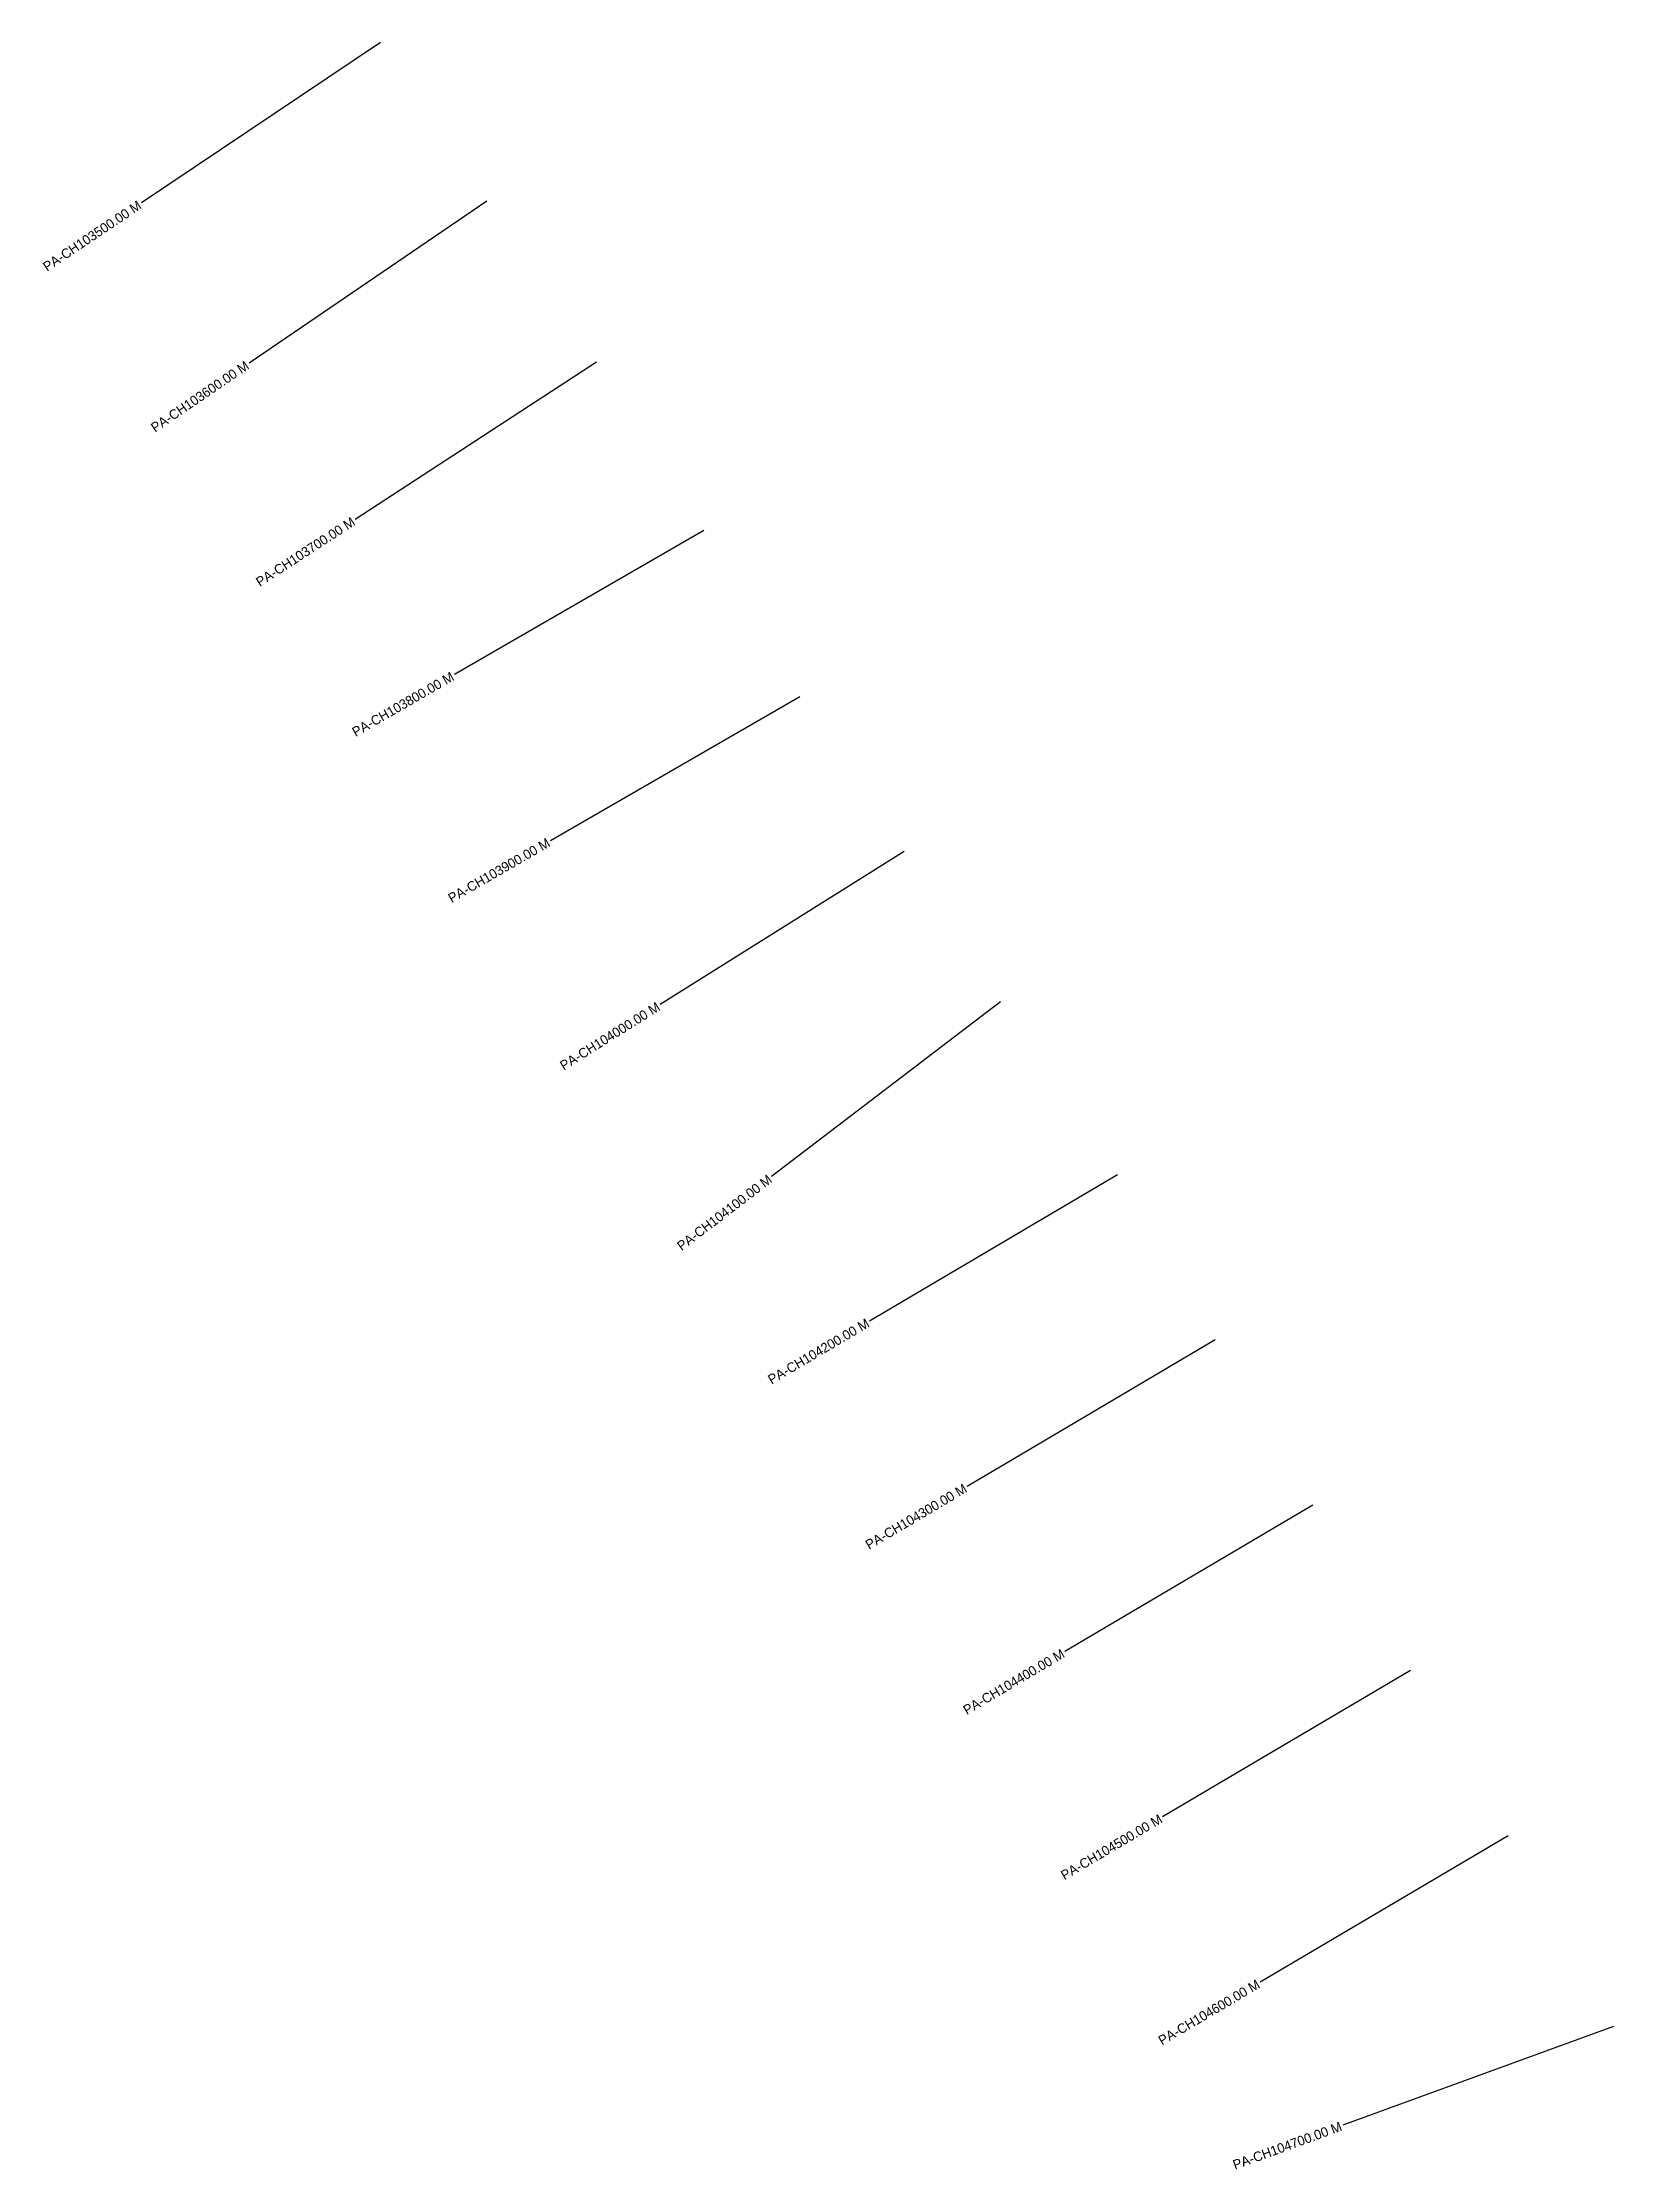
# Model space of a CAD drawing. Header units: metres. Extents: x 265615 to 267959, y 2141527 to 2142995.
# Drawn here: x 265615 to 266434, y 2141527 to 2142635 of the extents above; entities that cross this region are included whole.
import ezdxf
from ezdxf.enums import TextEntityAlignment as Align

# ---------------------------------------------------------------- set-up
doc = ezdxf.new("R2010")
doc.units = ezdxf.units.M
doc.layers.add('CS', color=134, linetype='Continuous')
doc.layers.add('CSMark', color=6, linetype='Continuous')

msp = doc.modelspace()

# ---------------------------------------------------------------- texts
at = {"layer": 'CSMark'}
for s, rotation, p in [('PA-CH103500.00 M', 33.8429, (265666.1, 2142550.9)), ('PA-CH103600.00 M', 34.2548, (265722.1, 2142467.4)), ('PA-CH103700.00 M', 33.083, (265777.4, 2142386)), ('PA-CH103800.00 M', 29.9934, (265829.1, 2142305.2)), ('PA-CH103900.00 M', 29.9934, (265879.1, 2142218.6)), ('PA-CH104000.00 M', 32.1271, (265936.3, 2142133.2)), ('PA-CH104100.00 M', 37.3381, (265994.4, 2142043.5)), ('PA-CH104200.00 M', 30.5769, (266045.4, 2141968.3)), ('PA-CH104300.00 M', 30.5769, (266096.2, 2141882.2)), ('PA-CH104400.00 M', 30.5769, (266147.1, 2141796.1)), ('PA-CH104500.00 M', 30.5769, (266198, 2141710)), ('PA-CH104600.00 M', 30.5769, (266248.8, 2141623.9)), ('PA-CH104700.00 M', 20.066, (266291.9, 2141549.5))]:
    msp.add_text(s, height=5, rotation=rotation, dxfattribs=at).set_placement(p, align=Align.MIDDLE_RIGHT)

# ---------------------------------------------------------------- linework, layer by layer
at = {"layer": 'CS'}
for p, q in [((265791.5, 2142635), (265666.9, 2142551.4)), ((265846.9, 2142552.4), (265723, 2142468)), ((265903.9, 2142468.4), (265778.3, 2142386.5)), ((265959.9, 2142380.7), (265830, 2142305.7)), ((266009.9, 2142294.1), (265880, 2142219.1)), ((266064.2, 2142213.5), (265937.1, 2142133.7)), ((266114.4, 2142135.1), (265995.2, 2142044.1)), ((266175.4, 2142045.1), (266046.2, 2141968.8)), ((266226.2, 2141959), (266097.1, 2141882.7)), ((266277.1, 2141872.9), (266148, 2141796.6)), ((266328, 2141786.8), (266198.8, 2141710.5)), ((266378.8, 2141700.7), (266249.7, 2141624.4)), ((266433.7, 2141601.3), (266292.8, 2141549.8))]:
    msp.add_line(p, q, dxfattribs=at)

msp.set_redraw_order([(e.dxf.handle, doc.entitydb.next_handle()) for e in msp.query("TEXT MTEXT ATTDEF DIMENSION ARC_DIMENSION")])  # texts and dimensions are drawn at this point

doc.saveas('drawing.dxf')
